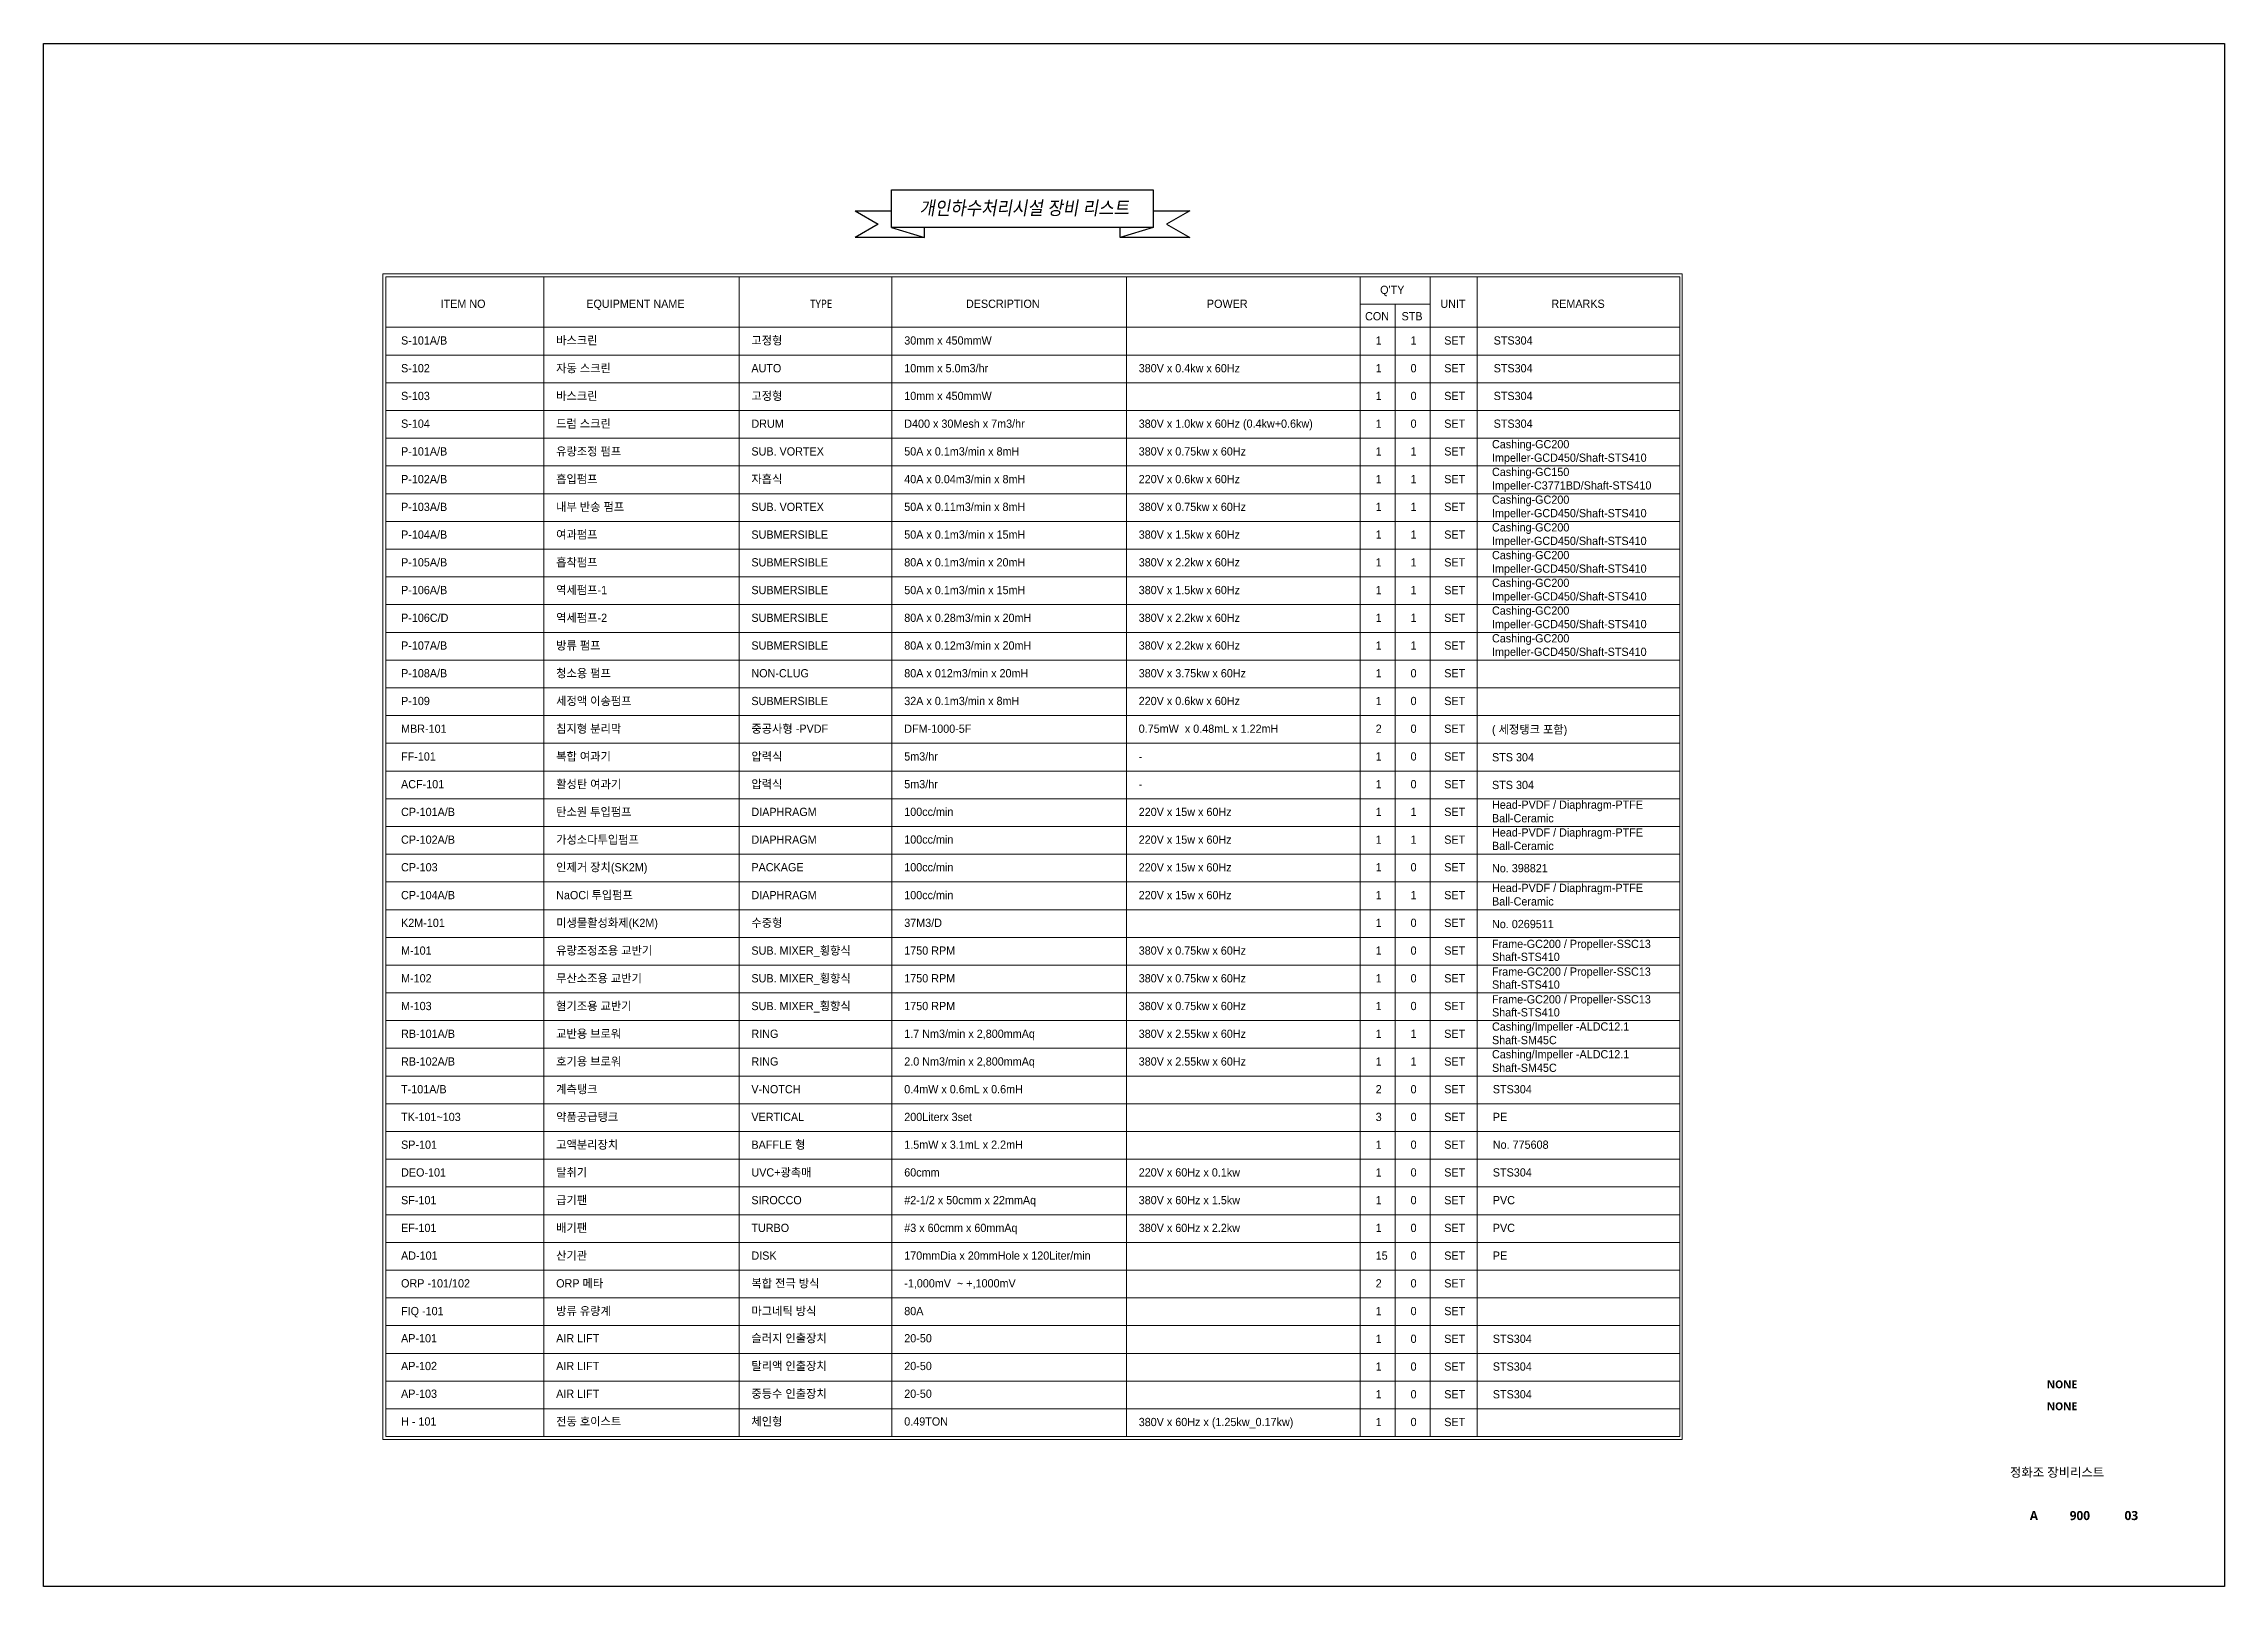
# Model space of a CAD drawing. Extents: x -446 to 204872, y -474580 to 19085.
# Drawn here: x 50400 to 75600, y 0 to 17820 of the extents above; entities that cross this region are included whole.
import ezdxf
from ezdxf.enums import TextEntityAlignment as Align

# ---------------------------------------------------------------- set-up
doc = ezdxf.new("R2010")
doc.units = 0
doc.header["$LTSCALE"] = 750
doc.header["$MEASUREMENT"] = 0
doc.layers.get('0').update_dxf_attribs({"linetype": 'CONTINUOUS'})
doc.layers.get('DEFPOINTS').update_dxf_attribs({"linetype": 'CONTINUOUS'})
doc.layers.add('A-ANNO-TITL', color=7, linetype='CONTINUOUS')
doc.layers.add('표선', color=5, linetype='CONTINUOUS', lineweight=15)
doc.styles.add('GHS', font='NanumGothic.ttf', dxfattribs={"width": 0.95})
doc.styles.add('SH_대대리576', font='')
doc.styles.add('송현도면폼(2020)$0$기문-1', font='')
doc.styles.get('SH_대대리576').set_extended_font_data('NanumGothic', bold=True)
doc.styles.get('송현도면폼(2020)$0$기문-1').set_extended_font_data('Dotum')

msp = doc.modelspace()

# ---------------------------------------------------------------- texts
at = {"color": 7, "style": '송현도면폼(2020)$0$기문-1', "oblique": 10, "width": 0.9}
msp.add_text('개인하수처리시설 장비 리스트', height=157.95, dxfattribs=at).set_placement((61732.1, 15922.3), align=Align.MIDDLE_CENTER)
at = {"color": 7, "lineweight": 0, "style": '송현도면폼(2020)$0$기문-1'}
for s, height, p in [("Q'TY", 95.24, (65984.5, 14976.1)), ('ITEM NO', 95.24, (55246.9, 14815.5)), ('EQUIPMENT NAME', 95.244, (57238.6, 14815.5)), ('DESCRIPTION', 95.244, (61484.1, 14815.5)), ('POWER', 95.24, (64077.6, 14815.5)), ('CON', 95.24, (65808.5, 14671.3)), ('STB', 95.24, (66212.8, 14671.3)), ('UNIT', 95.24, (66685.4, 14815.5)), ('REMARKS', 95.24, (68131.1, 14815.5))]:
    msp.add_text(s, height=height, dxfattribs=at).set_placement(p, align=Align.MIDDLE_CENTER)
at = {"color": 7, "lineweight": 0, "style": 'GHS', "width": 0.9}
msp.add_text('TYPE', height=95.24, dxfattribs=at).set_placement((59384.6, 14815.5), align=Align.MIDDLE_CENTER)
at = {"color": 7, "lineweight": 0, "style": '송현도면폼(2020)$0$기문-1'}
for s, height, p in [('S-101A/B', 95.24, (54530.5, 14391.3)), ('바스크린', 95.24, (56322.8, 14391.3)), ('고정형', 95.24, (58578.7, 14391.3)), ('30mm x 450mmW ', 95.244, (60345.1, 14391.3)), ('1', 95.2, (65792.8, 14391.3)), ('1', 95.2, (66196.1, 14391.3)), ('SET', 95.24, (66584.9, 14391.3)), ('STS304', 95.24, (67155.9, 14391.3)), ('S-102', 95.24, (54530.5, 14070.9)), ('자동 스크린', 95.24, (56322.8, 14070.9)), ('AUTO', 95.24, (58578.8, 14071)), ('10mm x 5.0m3/hr', 95.244, (60345.1, 14071)), ('380V x 0.4kw x 60Hz', 95.244, (63054.4, 14071)), ('1', 95.2, (65792.9, 14071)), ('0', 95.2, (66196.1, 14071)), ('SET', 95.24, (66584.9, 14071)), ('STS304', 95.24, (67155.9, 14071)), ('S-103', 95.24, (54530.5, 13750.6)), ('바스크린', 95.24, (56322.8, 13750.6)), ('고정형', 95.24, (58578.7, 13750.7)), ('10mm x 450mmW', 95.244, (60345.1, 13750.7)), ('1', 95.2, (65792.9, 13750.7)), ('0', 95.2, (66196.1, 13750.7)), ('SET', 95.24, (66584.9, 13750.7)), ('STS304', 95.24, (67155.9, 13750.7)), ('S-104 ', 95.24, (54530.5, 13430.3)), ('드럼 스크린', 95.24, (56322.8, 13430.3)), ('DRUM', 95.24, (58578.8, 13430.3)), ('D400 x 30Mesh x 7m3/hr', 95.244, (60345.1, 13430.3)), ('380V x 1.0kw x 60Hz (0.4kw+0.6kw)', 95.244, (63054.4, 13430.4)), ('1', 95.2, (65792.9, 13430.3)), ('0', 95.2, (66196.1, 13430.3)), ('SET', 95.24, (66584.9, 13430.4)), ('STS304', 95.24, (67155.9, 13430.4)), ('P-101A/B', 95.24, (54530.5, 13110)), ('유량조정 펌프', 95.24, (56322.8, 13110)), ('SUB. VORTEX', 95.244, (58578.8, 13110)), ('50A x 0.1m3/min x 8mH', 95.244, (60345.1, 13110)), ('380V x 0.75kw x 60Hz', 95.244, (63054.4, 13110)), ('1', 95.2, (65792.9, 13110)), ('1', 95.2, (66196.1, 13110)), ('SET', 95.24, (66584.9, 13110)), ('P-102A/B', 95.24, (54530.5, 12789.7)), ('흡입펌프', 95.24, (56322.8, 12789.7)), ('자흡식', 95.24, (58578.8, 12789.7)), ('40A x 0.04m3/min x 8mH', 95.244, (60345.1, 12789.7)), ('220V x 0.6kw x 60Hz', 95.244, (63054.4, 12789.7)), ('1', 95.2, (65792.9, 12789.7)), ('1', 95.2, (66196.1, 12789.7)), ('SET', 95.24, (66584.9, 12789.7)), ('P-103A/B', 95.24, (54530.5, 12469.3)), ('내부 반송 펌프', 95.24, (56322.8, 12469.3)), ('SUB. VORTEX', 95.244, (58578.8, 12469.4)), ('50A x 0.11m3/min x 8mH', 95.244, (60345.1, 12469.4)), ('380V x 0.75kw x 60Hz', 95.244, (63054.4, 12469.4)), ('1', 95.2, (65792.9, 12469.4)), ('1', 95.2, (66196.1, 12469.4)), ('SET', 95.24, (66584.9, 12469.4)), ('P-104A/B', 95.24, (54530.5, 12149)), ('여과펌프', 95.24, (56322.8, 12149)), ('SUBMERSIBLE', 95.244, (58578.8, 12149.1)), ('50A x 0.1m3/min x 15mH', 95.244, (60345.1, 12149.1)), ('380V x 1.5kw x 60Hz', 95.244, (63054.4, 12149.1)), ('1', 95.2, (65792.9, 12149.1)), ('1', 95.2, (66196.1, 12149.1)), ('SET', 95.24, (66584.9, 12149.1)), ('P-105A/B', 95.24, (54530.5, 11828.7)), ('흡착펌프', 95.24, (56322.8, 11828.7)), ('SUBMERSIBLE', 95.244, (58578.8, 11828.8)), ('80A x 0.1m3/min x 20mH', 95.244, (60345.1, 11828.8)), ('380V x 2.2kw x 60Hz', 95.244, (63054.4, 11828.8)), ('1', 95.2, (65792.9, 11828.8)), ('1', 95.2, (66196.1, 11828.8)), ('SET', 95.24, (66584.9, 11828.8)), ('P-106A/B', 95.24, (54530.5, 11508.4)), ('역세펌프-1', 95.24, (56322.8, 11508.4)), ('SUBMERSIBLE', 95.244, (58578.8, 11508.4)), ('50A x 0.1m3/min x 15mH', 95.244, (60345.1, 11508.4)), ('380V x 1.5kw x 60Hz', 95.244, (63054.4, 11508.4)), ('1', 95.2, (65792.9, 11508.4)), ('1', 95.2, (66196.1, 11508.4)), ('SET', 95.24, (66584.9, 11508.4)), ('P-106C/D', 95.24, (54530.5, 11188.1)), ('역세펌프-2', 95.24, (56322.8, 11188.1)), ('SUBMERSIBLE', 95.244, (58578.8, 11188.1)), ('80A x 0.28m3/min x 20mH', 95.244, (60345.1, 11188.1)), ('380V x 2.2kw x 60Hz', 95.244, (63054.4, 11188.1)), ('1', 95.2, (65792.9, 11188.1)), ('1', 95.2, (66196.1, 11188.1)), ('SET', 95.24, (66584.9, 11188.1)), ('P-107A/B', 95.24, (54530.5, 10867.7)), ('방류 펌프', 95.24, (56322.8, 10867.7)), ('SUBMERSIBLE', 95.244, (58578.8, 10867.8)), ('80A x 0.12m3/min x 20mH', 95.244, (60345.1, 10867.8)), ('380V x 2.2kw x 60Hz', 95.244, (63054.4, 10867.8)), ('1', 95.2, (65792.9, 10867.8)), ('1', 95.2, (66196.1, 10867.8)), ('SET', 95.24, (66584.9, 10867.8)), ('P-108A/B', 95.24, (54530.5, 10547.4)), ('청소용 펌프', 95.24, (56322.8, 10547.4)), ('NON-CLUG', 95.24, (58578.8, 10547.5)), ('80A x 012m3/min x 20mH', 95.244, (60345.1, 10547.5)), ('380V x 3.75kw x 60Hz', 95.244, (63054.4, 10547.5)), ('1', 95.2, (65792.9, 10547.5)), ('0', 95.2, (66196.1, 10547.5)), ('SET', 95.24, (66584.9, 10547.5)), ('P-109', 95.24, (54530.5, 10227.1)), ('세정액 이송펌프', 95.24, (56322.8, 10227.1)), ('SUBMERSIBLE', 95.244, (58578.8, 10227.1)), ('32A x 0.1m3/min x 8mH', 95.244, (60345.1, 10227.1)), ('220V x 0.6kw x 60Hz', 95.244, (63054.4, 10227.1)), ('1', 95.2, (65792.9, 10227.1)), ('0', 95.2, (66196.1, 10227.1)), ('SET', 95.24, (66584.9, 10227.2)), ('MBR-101', 95.24, (54530.5, 9906.8)), ('침지형 분리막', 95.24, (56322.8, 9906.8)), ('중공사형 -PVDF', 95.24, (58578.8, 9906.8)), ('DFM-1000-5F', 95.244, (60345.1, 9906.8)), ('0.75mW  x 0.48mL x 1.22mH', 95.244, (63054.4, 9906.8)), ('2', 95.2, (65792.9, 9906.8)), ('0', 95.2, (66196.1, 9906.8)), ('0', 95.2, (66196.1, 9906.8)), ('SET', 95.24, (66584.9, 9906.8)), ('SET', 95.24, (66584.9, 9906.8)), ('FF-101', 95.24, (54530.5, 9586.4)), ('복합 여과기', 95.24, (56322.8, 9586.4)), ('압력식', 95.24, (58578.8, 9586.5)), ('5m3/hr', 95.24, (60345.1, 9586.5)), ('-', 95.2, (63054.4, 9586.5)), ('1', 95.2, (65792.9, 9586.5)), ('0', 95.2, (66196.1, 9586.5)), ('SET', 95.24, (66584.9, 9586.5)), ('활성탄 여과기', 95.24, (56322.8, 9266.1)), ('압력식', 95.24, (58578.8, 9266.2)), ('ACF-101', 95.24, (54530.5, 9266.1)), ('5m3/hr', 95.24, (60345.1, 9266.2)), ('-', 95.2, (63054.4, 9266.2)), ('1', 95.2, (65792.9, 9266.2)), ('0', 95.2, (66196.1, 9266.2)), ('SET', 95.24, (66584.9, 9266.2)), ('CP-101A/B', 95.24, (54530.5, 8945.8)), ('탄소원 투입펌프', 95.24, (56322.8, 8945.8)), ('DIAPHRAGM ', 95.24, (58578.8, 8945.9)), ('100cc/min ', 95.24, (60345.1, 8947.3)), ('220V x 15w x 60Hz', 95.244, (63054.4, 8945.9)), ('1', 95.2, (65792.9, 8945.9)), ('1', 95.2, (66196.1, 8945.9)), ('SET', 95.24, (66584.9, 8945.9)), ('CP-102A/B', 95.24, (54530.5, 8625.5)), ('가성소다투입펌프', 95.24, (56322.8, 8625.5)), ('DIAPHRAGM ', 95.24, (58578.8, 8625.5)), ('100cc/min ', 95.24, (60345.1, 8627)), ('220V x 15w x 60Hz', 95.244, (63054.4, 8625.5)), ('1', 95.2, (65792.9, 8625.5)), ('1', 95.2, (66196.1, 8625.5)), ('SET', 95.24, (66584.9, 8625.5)), ('CP-103', 95.24, (54530.5, 8306.6)), ('인제거 장치(SK2M)', 95.244, (56322.8, 8306.6)), ('PACKAGE', 95.24, (58578.8, 8306.7)), ('100cc/min ', 95.24, (60345.1, 8306.7)), ('220V x 15w x 60Hz', 95.244, (63054.4, 8305.2)), ('1', 95.2, (65792.9, 8306.7)), ('0', 95.2, (66196.1, 8306.7)), ('SET', 95.24, (66584.9, 8306.7)), ('CP-104A/B', 95.24, (54530.5, 7984.8)), ('NaOCl 투입펌프', 95.24, (56322.8, 7984.8)), ('DIAPHRAGM ', 95.24, (58578.8, 7984.9)), ('100cc/min ', 95.24, (60345.1, 7984.9)), ('220V x 15w x 60Hz', 95.244, (63054.4, 7984.9)), ('1', 95.2, (65792.9, 7984.9)), ('1', 95.2, (66196.2, 7984.9)), ('SET', 95.24, (66584.9, 7984.9)), ('K2M-101', 95.24, (54530.5, 7664.5)), ('미생물활성화제(K2M)', 95.244, (56322.8, 7664.5)), ('수중형', 95.24, (58578.8, 7664.6)), ('37M3/D', 95.24, (60345.1, 7664.6)), ('1', 95.2, (65792.9, 7664.6)), ('0', 95.2, (66196.2, 7664.6)), ('SET', 95.24, (66584.9, 7664.6)), ('M-101', 95.24, (54530.5, 7344.2)), ('유량조정조용 교반기', 95.24, (56322.8, 7344.2)), ('SUB. MIXER_횡향식', 95.244, (58578.8, 7344.2)), ('1750 RPM', 95.24, (60345.1, 7344.2)), ('380V x 0.75kw x 60Hz', 95.244, (63054.4, 7344.2)), ('1', 95.2, (65792.9, 7344.2)), ('0', 95.2, (66196.2, 7344.2)), ('SET', 95.24, (66584.9, 7344.3)), ('M-102', 95.24, (54530.5, 7023.9)), ('무산소조용 교반기', 95.24, (56322.8, 7023.9)), ('SUB. MIXER_횡향식', 95.244, (58578.8, 7023.9)), ('1750 RPM', 95.24, (60345.1, 7023.9)), ('380V x 0.75kw x 60Hz', 95.244, (63054.4, 7023.9)), ('1', 95.2, (65792.9, 7023.9)), ('0', 95.2, (66196.2, 7023.9)), ('SET', 95.24, (66584.9, 7023.9)), ('M-103', 95.24, (54530.5, 6703.6)), ('혐기조용 교반기', 95.24, (56322.8, 6703.6)), ('SUB. MIXER_횡향식', 95.244, (58578.8, 6703.6)), ('1750 RPM', 95.24, (60345.1, 6703.6)), ('380V x 0.75kw x 60Hz', 95.244, (63054.4, 6703.6)), ('1', 95.2, (65792.9, 6703.6)), ('0', 95.2, (66196.2, 6703.6)), ('SET', 95.24, (66584.9, 6703.6)), ('RB-101A/B', 95.24, (54530.5, 6383.2)), ('교반용 브로워', 95.24, (56322.8, 6383.2)), ('RING', 95.24, (58578.8, 6383.3)), ('1.7 Nm3/min x 2,800mmAq', 95.244, (60345.1, 6383.3)), ('380V x 2.55kw x 60Hz', 95.244, (63054.5, 6383.3)), ('1', 95.2, (65792.9, 6383.3)), ('1', 95.2, (66196.2, 6383.3)), ('SET', 95.24, (66584.9, 6383.3)), ('RB-102A/B', 95.24, (54530.5, 6062.9)), ('호기용 브로워', 95.24, (56322.8, 6062.9)), ('RING', 95.24, (58578.8, 6063)), ('2.0 Nm3/min x 2,800mmAq', 95.244, (60345.1, 6063)), ('380V x 2.55kw x 60Hz', 95.244, (63054.5, 6063)), ('1', 95.2, (65792.9, 6063)), ('1', 95.2, (66196.2, 6063)), ('SET', 95.24, (66584.9, 6063)), ('계측탱크', 95.24, (56322.8, 5742.6)), ('T-101A/B', 95.24, (54530.5, 5742.6)), ('V-NOTCH', 95.24, (58578.8, 5742.6)), ('0.4mW x 0.6mL x 0.6mH', 95.244, (60345.1, 5742.6)), ('2', 95.2, (65792.9, 5742.6)), ('0', 95.2, (66196.2, 5742.6)), ('SET', 95.24, (66584.9, 5742.7)), ('STS304', 95.24, (67146.3, 5742.7)), ('TK-101~103 ', 95.244, (54530.5, 5422.3)), ('약품공급탱크', 95.24, (56322.8, 5422.3)), ('VERTICAL', 95.24, (58578.8, 5422.3)), ('200Literx 3set', 95.244, (60345.1, 5422.3)), ('3 ', 95.24, (65792.9, 5422.3)), ('0', 95.2, (66196.2, 5422.3)), ('SET', 95.24, (66584.9, 5422.3)), ('PE', 95.24, (67146.3, 5422.3)), ('SP-101', 95.24, (54530.5, 5101.9)), ('고액분리장치', 95.24, (56322.8, 5101.9)), ('BAFFLE 형', 95.24, (58578.8, 5102)), ('1.5mW x 3.1mL x 2.2mH', 95.244, (60345.1, 5102)), ('1', 95.2, (65792.9, 5102)), ('0', 95.2, (66196.2, 5102)), ('SET', 95.24, (66584.9, 5102)), ('No. 775608', 95.24, (67146.3, 5102)), ('DEO-101  ', 95.24, (54530.5, 4781.6)), ('탈취기', 95.24, (56322.8, 4781.6)), ('UVC+광촉매', 95.24, (58578.8, 4781.7)), ('60cmm ', 95.24, (60345.1, 4781.7)), ('220V x 60Hz x 0.1kw', 95.244, (63054.5, 4781.7)), ('1', 95.2, (65792.9, 4781.7)), ('0', 95.2, (66196.2, 4781.7)), ('SET', 95.24, (66584.9, 4781.7)), ('STS304', 95.24, (67146.3, 4781.7)), ('SF-101', 95.24, (54530.5, 4461.3)), ('급기팬', 95.24, (56322.8, 4461.3)), ('SIROCCO', 95.24, (58578.8, 4461.4)), ('#2-1/2 x 50cmm x 22mmAq', 95.244, (60345.1, 4461.4)), ('380V x 60Hz x 1.5kw', 95.244, (63054.5, 4461.4)), ('1', 95.2, (65792.9, 4461.4)), ('0', 95.2, (66196.2, 4461.4)), ('SET', 95.24, (66584.9, 4461.4)), ('PVC', 95.24, (67146.3, 4461.4)), ('EF-101', 95.24, (54530.5, 4141)), ('배기팬', 95.24, (56322.8, 4141)), ('TURBO', 95.24, (58578.8, 4141)), ('#3 x 60cmm x 60mmAq', 95.244, (60345.1, 4141)), ('380V x 60Hz x 2.2kw', 95.244, (63054.5, 4141)), ('1', 95.2, (65792.9, 4141)), ('0', 95.2, (66196.2, 4141)), ('SET', 95.24, (66584.9, 4141)), ('PVC', 95.24, (67146.3, 4141)), ('AD-101', 95.24, (54530.5, 3820.7)), ('산기관', 95.24, (56322.8, 3820.7)), ('DISK', 95.24, (58578.8, 3820.7)), ('170mmDia x 20mmHole x 120Liter/min', 95.244, (60345.1, 3820.7)), ('15', 95.24, (65792.9, 3820.7)), ('0', 95.2, (66196.2, 3820.7)), ('SET', 95.24, (66584.9, 3820.7)), ('PE', 95.24, (67146.3, 3820.7)), ('ORP -101/102', 95.244, (54530.5, 3500.3)), ('ORP 메타', 95.24, (56322.8, 3500.3)), ('복합 전극 방식', 95.24, (58578.8, 3500.4)), ('-1,000mV  ~ +,1000mV', 95.244, (60345.1, 3500.4)), ('2', 95.2, (65792.9, 3500.4)), ('0', 95.2, (66196.2, 3500.4)), ('SET', 95.24, (66584.9, 3500.4)), ('FIQ -101', 95.24, (54530.5, 3180)), ('방류 유량계', 95.24, (56322.8, 3180)), ('마그네틱 방식', 95.24, (58578.8, 3180.1)), ('80A', 95.24, (60345.1, 3180.1)), ('1', 95.2, (65792.9, 3180.1)), ('0', 95.2, (66196.2, 3180.1)), ('SET', 95.24, (66584.9, 3180.1)), ('AP-101', 95.24, (54530.5, 2865.9)), ('AIR LIFT', 95.24, (56322.8, 2865.9)), ('슬러지 인출장치', 95.24, (58578.8, 2865.9)), ('20-50', 95.24, (60345.1, 2865.9)), ('1', 95.2, (65792.9, 2859.7)), ('0', 95.2, (66196.2, 2859.7)), ('SET', 95.24, (66584.9, 2859.8)), ('STS304', 95.24, (67146.3, 2859.8)), ('AP-102', 95.24, (54530.5, 2545.6)), ('AIR LIFT', 95.24, (56322.8, 2545.6)), ('탈리액 인출장치', 95.24, (58578.8, 2545.6)), ('20-50', 95.24, (60345.1, 2545.6)), ('1', 95.2, (65792.9, 2539.4)), ('0', 95.2, (66196.2, 2539.4)), ('SET', 95.24, (66584.9, 2539.4)), ('STS304', 95.24, (67146.3, 2539.4)), ('AP-103', 95.24, (54530.5, 2225.3)), ('AIR LIFT', 95.24, (56322.8, 2225.3)), ('중등수 인출장치', 95.24, (58578.8, 2225.3)), ('20-50', 95.24, (60345.1, 2225.3)), ('0', 95.2, (66196.2, 2219.1)), ('SET', 95.24, (66584.9, 2219.1)), ('STS304', 95.24, (67146.3, 2219.1)), ('1', 95.2, (65792.9, 2219.1)), ('H - 101', 95.24, (54530.5, 1904.9)), ('전동 호이스트', 95.24, (56322.8, 1904.9)), ('체인형', 95.24, (58578.8, 1905)), ('0.49TON', 95.24, (60345.1, 1905)), ('380V x 60Hz x (1.25kw_0.17kw)', 95.244, (63054.5, 1898.8)), ('1', 95.2, (65792.9, 1898.8)), ('0', 95.2, (66196.2, 1898.8)), ('SET', 95.24, (66584.9, 1898.8))]:
    msp.add_text(s, height=height, dxfattribs=at).set_placement(p, align=Align.MIDDLE_LEFT)
for s, height, p in [('Cashing-GC200', 95.244, (67137, 13241)), ('Cashing-GC150', 95.244, (67137, 12920.7)), ('Impeller-GCD450/Shaft-STS410', 95.244, (67137, 13084.9)), ('Cashing-GC200', 95.244, (67137, 12600.4)), ('Impeller-C3771BD/Shaft-STS410', 95.244, (67137, 12764.5)), ('Impeller-GCD450/Shaft-STS410', 95.244, (67137, 12444.2)), ('Cashing-GC200', 95.244, (67137, 12280.1)), ('Impeller-GCD450/Shaft-STS410', 95.244, (67137, 12123.9)), ('Cashing-GC200', 95.244, (67137, 11959.8)), ('Cashing-GC200', 95.244, (67137, 11639.4)), ('Impeller-GCD450/Shaft-STS410', 95.244, (67137, 11803.6)), ('Impeller-GCD450/Shaft-STS410', 95.244, (67137, 11483.2)), ('Cashing-GC200', 95.244, (67137, 11319.1)), ('Impeller-GCD450/Shaft-STS410', 95.244, (67137, 11162.9)), ('Cashing-GC200', 95.244, (67137, 10998.8)), ('Impeller-GCD450/Shaft-STS410', 95.244, (67137, 10842.6)), ('( 세정탱크 포함)', 95.24, (67137, 9945.3)), ('( 세정탱크 포함)', 95.24, (67137, 9945.3)), ('STS 304', 95.24, (67137, 9625)), ('STS 304', 95.24, (67137, 9304.7)), ('Head-PVDF / Diaphragm-PTFE', 95.244, (67137, 9076.9)), ('Ball-Ceramic', 95.244, (67137, 8920.7)), ('Head-PVDF / Diaphragm-PTFE', 95.244, (67137, 8756.5)), ('Ball-Ceramic', 95.244, (67137, 8600.4)), ('No. 398821 ', 95.244, (67137, 8343.7)), ('Head-PVDF / Diaphragm-PTFE', 95.244, (67137, 8115.9)), ('Ball-Ceramic', 95.244, (67137, 7959.7)), ('No. 0269511', 95.244, (67137, 7698.2)), ('Shaft-STS410', 95.244, (67137, 7319.1)), ('Frame-GC200 / Propeller-SSC13', 95.244, (67137, 7468.9)), ('Frame-GC200 / Propeller-SSC13', 95.244, (67137, 7148.6)), ('Shaft-STS410', 95.244, (67137, 6998.7)), ('Frame-GC200 / Propeller-SSC13', 95.244, (67137, 6828.3)), ('Shaft-STS410', 95.244, (67137, 6678.4)), ('Shaft-SM45C', 95.244, (67137, 6358.1)), ('Cashing/Impeller -ALDC12.1', 95.244, (67137, 6514.3)), ('Cashing/Impeller -ALDC12.1', 95.244, (67137, 6194)), ('Shaft-SM45C', 95.244, (67137, 6037.8))]:
    msp.add_text(s, height=height, dxfattribs=at).set_placement(p, align=Align.TOP_LEFT)
at = {"layer": 'A-ANNO-TITL', "style": 'SH_대대리576'}
for s, height, p in [('NONE', 90, (73723.6, 2333.3)), ('NONE', 90, (73723.6, 2080)), ('정화조 장비리스트', 105, (73667, 1319.2)), ('A', 105, (73398.8, 818.1)), ('900', 105, (73930.1, 818.1)), ('03', 105, (74524.7, 818.1))]:
    msp.add_text(s, height=height, dxfattribs=at).set_placement(p, align=Align.MIDDLE)

# ---------------------------------------------------------------- linework, layer by layer
at = {"color": 0, "linetype": 'Continuous'}
for p, q in [((59776.4, 15890.2), (60196.9, 15890.2)), ((59776.4, 15890.2), (60044.3, 15735.5)), ((63223.1, 15890.2), (63643.6, 15890.2)), ((63643.6, 15890.2), (63375.7, 15735.1)), ((60044.3, 15735.5), (59776.4, 15580.1)), ((60196.9, 15695.3), (60580.9, 15580.1)), ((60580.9, 15580.1), (60580.9, 15695.3)), ((63223.1, 15695.3), (62839.2, 15580.1)), ((62839.2, 15580.1), (62839.2, 15695.3)), ((63375.7, 15735.1), (63643.6, 15580.1)), ((60580.9, 15580.1), (59776.4, 15580.1)), ((63643.6, 15580.1), (62839.2, 15580.1))]:
    msp.add_line(p, q, dxfattribs=at)
msp.add_lwpolyline([(60196.9, 16130.6), (63223.1, 16130.6), (63223.1, 15695.3), (60196.9, 15695.3)], close=True, dxfattribs=at)
at = {"layer": 'DEFPOINTS', "color": 151}
msp.add_lwpolyline([(50400, 17820), (75600, 17820), (75600, 0), (50400, 0)], close=True, dxfattribs=at)
at = {"layer": '표선', "color": 1, "lineweight": 0}
for p, q in [((54320.7, 15161.6), (54320.7, 1696.6)), ((54320.7, 15161.6), (69334.2, 15161.6)), ((54354.4, 15127.8), (54354.4, 1730.3)), ((54354.4, 15127.8), (69306.1, 15127.8)), ((56181.1, 15127.8), (56181.1, 1730.3)), ((58437, 15127.8), (58437, 1730.3)), ((60203.3, 15127.8), (60203.3, 1730.3)), ((62912.7, 15127.8), (62912.7, 1730.3)), ((65614.8, 15127.8), (65614.8, 1730.3)), ((66421.3, 15127.8), (66421.4, 1730.3)), ((66965.2, 15127.8), (66965.2, 1730.3)), ((69306.1, 15127.8), (69306.2, 1730.3)), ((69334.2, 15161.6), (69334.2, 1696.6)), ((65614.8, 14809), (66421.3, 14809)), ((66018, 14809), (66018.1, 1730.3)), ((54354.4, 14543.2), (69306.1, 14543.2)), ((54354.4, 14222.9), (69306.1, 14222.9)), ((54354.4, 13902.5), (69306.1, 13902.5)), ((54354.4, 13582.2), (69306.1, 13582.2)), ((54354.4, 13261.9), (69306.1, 13261.9)), ((54354.4, 12941.6), (69306.1, 12941.6)), ((54354.4, 12621.2), (69306.1, 12621.2)), ((54354.4, 12300.9), (69306.1, 12300.9)), ((54354.4, 11980.6), (69306.1, 11980.6)), ((54354.4, 11660.3), (69306.1, 11660.3)), ((54354.4, 11340), (69306.1, 11340)), ((54354.4, 11019.6), (69306.2, 11019.6)), ((54354.4, 10699.3), (69306.2, 10699.3)), ((54354.4, 10379), (69306.2, 10379)), ((54354.4, 10058.7), (69306.2, 10058.7)), ((54354.4, 9738.4), (69306.2, 9738.4)), ((54354.4, 9418), (69306.2, 9418)), ((54354.4, 9097.7), (69306.2, 9097.7)), ((54354.4, 8777.4), (69306.2, 8777.4)), ((54354.4, 8457.1), (69306.2, 8457.1)), ((54354.4, 8136.8), (69306.2, 8136.8)), ((54354.4, 7816.4), (69306.2, 7816.4)), ((54354.4, 7496.1), (69306.2, 7496.1)), ((54354.4, 7175.8), (69306.2, 7175.8)), ((54354.4, 6855.5), (69306.2, 6855.5)), ((54354.4, 6535.1), (69306.2, 6535.1)), ((54354.4, 6214.8), (69306.2, 6214.8)), ((54354.4, 5894.5), (69306.2, 5894.5)), ((54354.4, 5574.2), (69306.2, 5574.2)), ((54354.4, 5253.9), (69306.2, 5253.9)), ((54354.4, 4933.5), (69306.2, 4933.5)), ((54354.4, 4613.2), (69306.2, 4613.2)), ((54354.4, 4292.9), (69306.2, 4292.9)), ((54354.4, 3972.6), (69306.2, 3972.6)), ((54354.4, 3652.3), (69306.2, 3652.3)), ((54354.4, 3331.9), (69306.2, 3331.9)), ((54354.4, 3011.6), (69306.2, 3011.6)), ((54354.4, 2691.3), (69306.2, 2691.3)), ((54354.4, 2371), (69306.2, 2371)), ((54354.4, 2050.6), (69306.2, 2050.6)), ((54320.7, 1696.6), (69334.2, 1696.6)), ((54354.4, 1730.3), (69306.2, 1730.3)), ((54354.4, 1730.3), (69306.2, 1730.3))]:
    msp.add_line(p, q, dxfattribs=at)

msp.set_redraw_order([(e.dxf.handle, doc.entitydb.next_handle()) for e in msp.query("TEXT MTEXT ATTDEF DIMENSION ARC_DIMENSION")])  # texts and dimensions are drawn at this point

doc.saveas('drawing.dxf')
